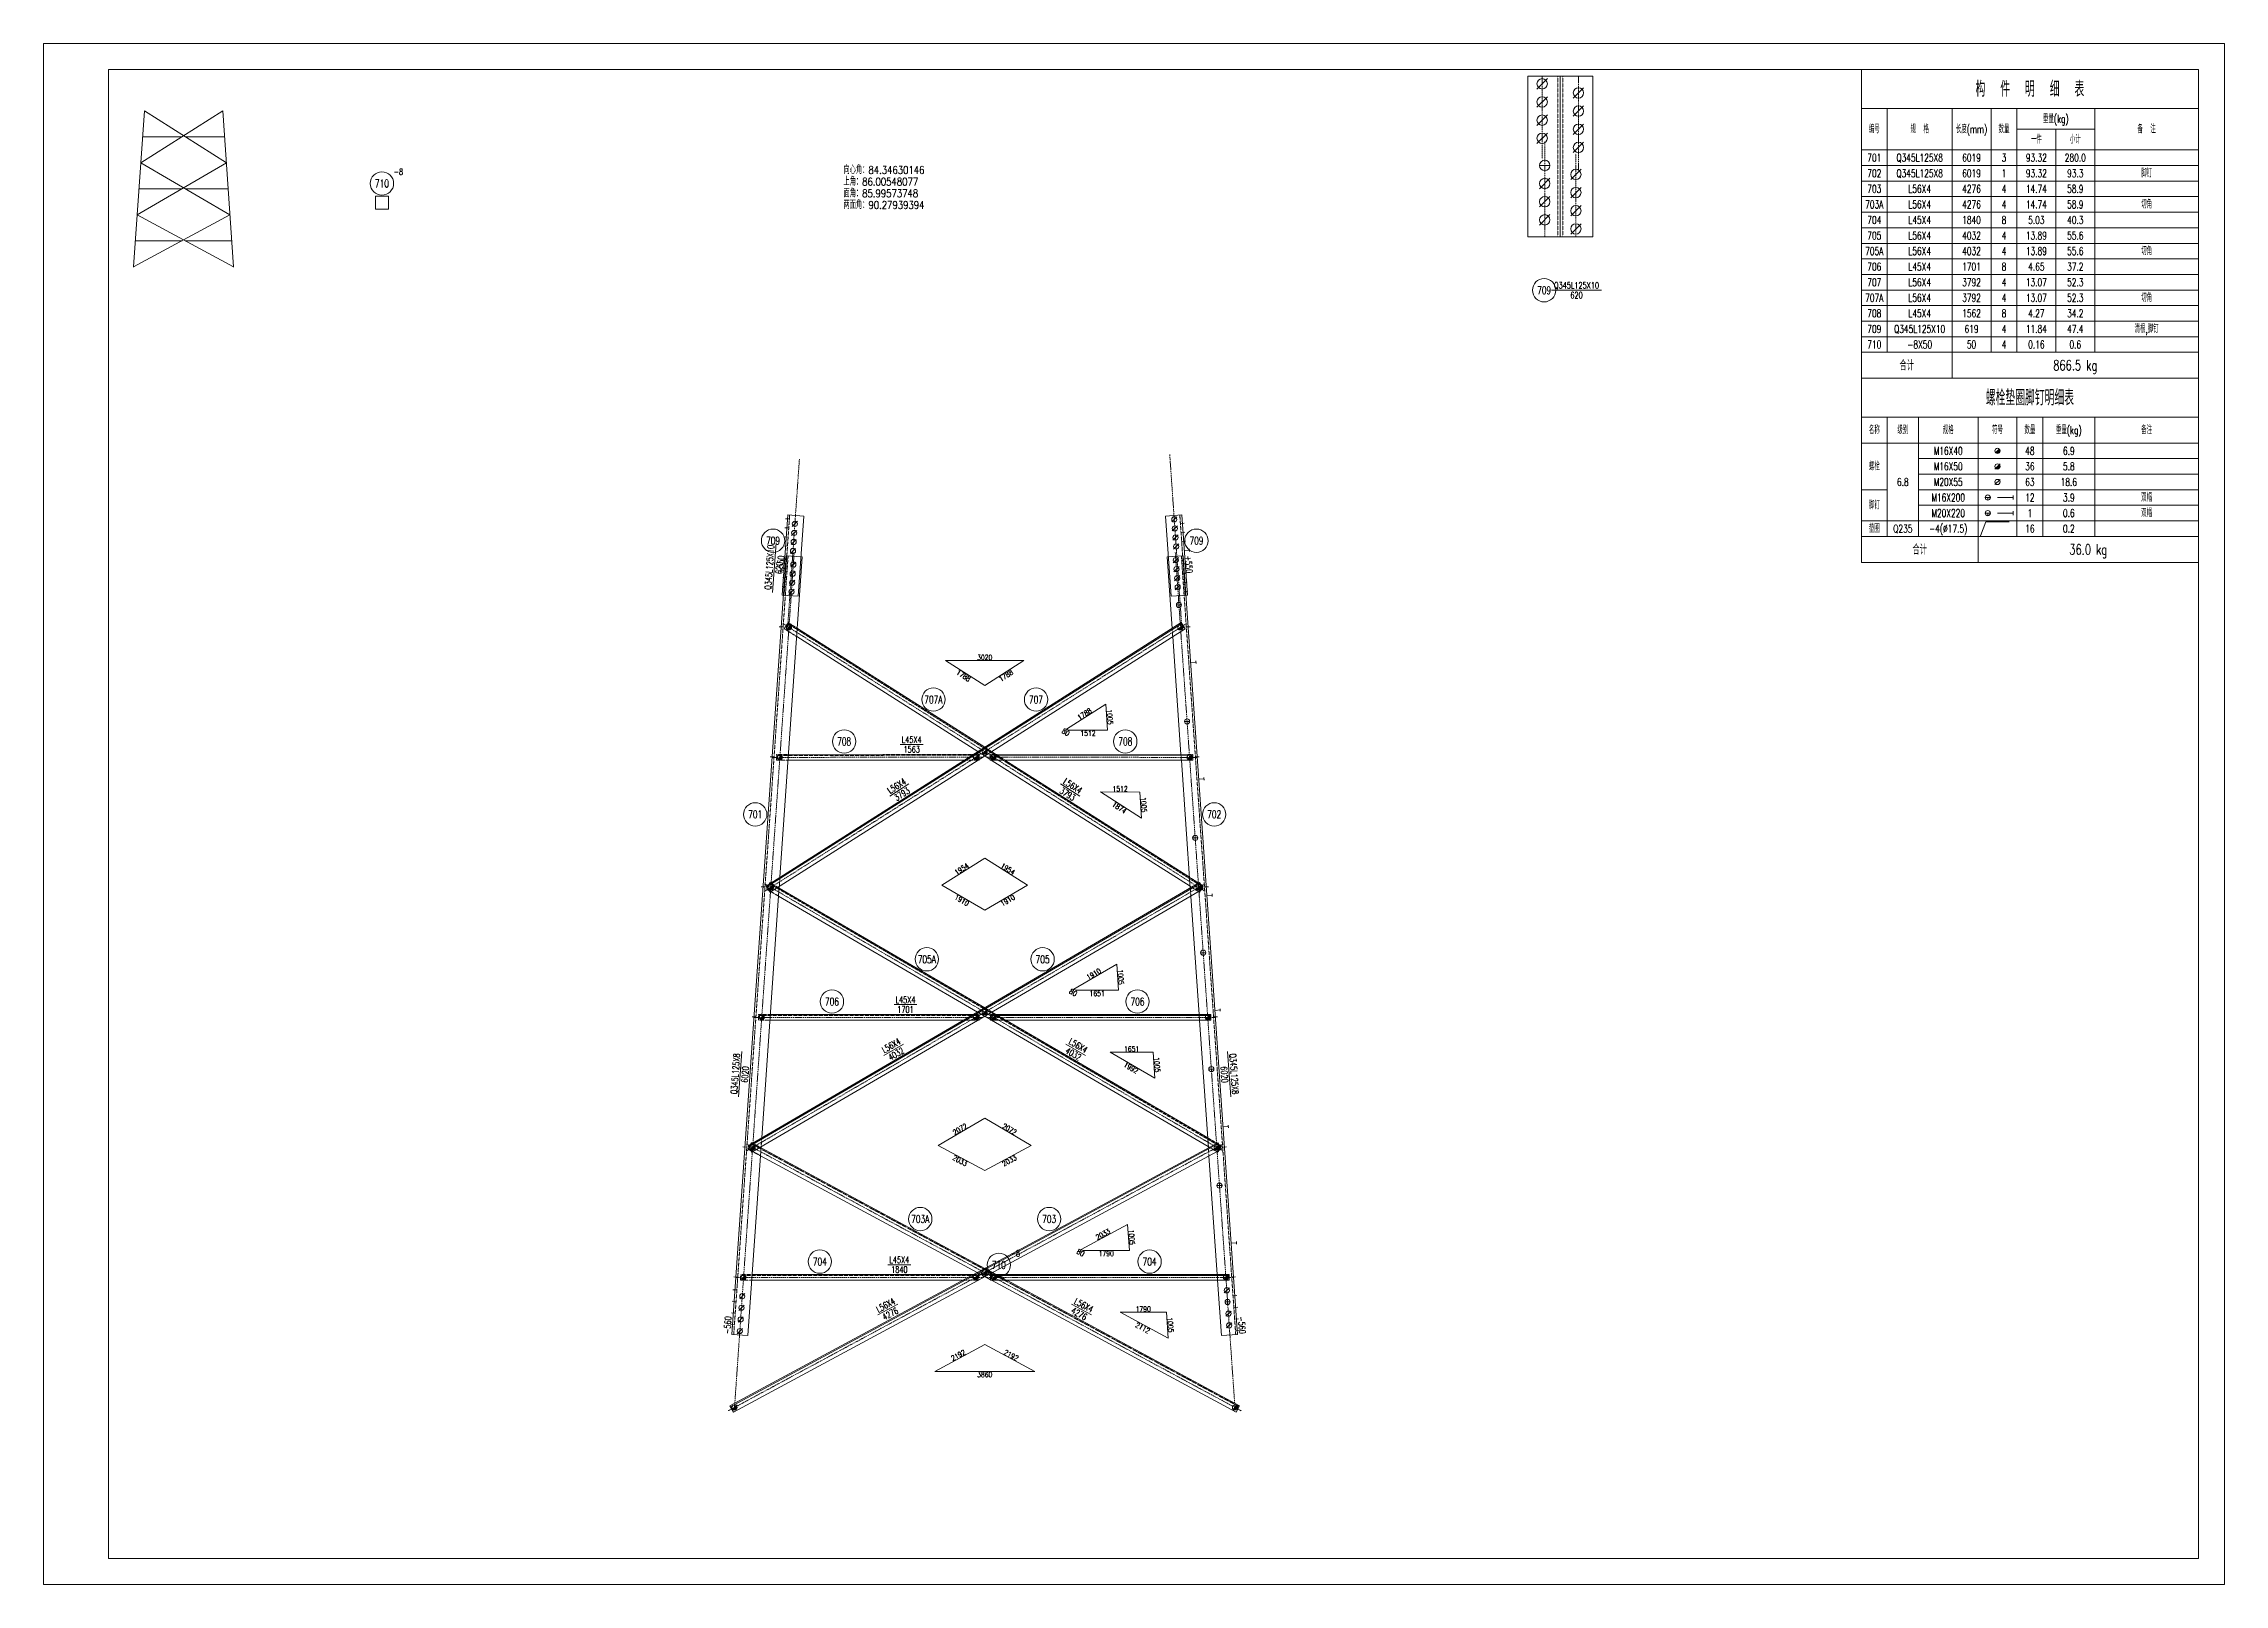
# Model space of a CAD drawing. Extents: x -62666 to 126696, y -48828 to 60042.
# Drawn here: x -62666 to -45846, y -36398 to -24518 of the extents above; entities that cross this region are included whole.
import ezdxf
from ezdxf.enums import TextEntityAlignment as Align

# ---------------------------------------------------------------- set-up
doc = ezdxf.new("R2010")
doc.units = 0
doc.header["$MEASUREMENT"] = 0
doc.linetypes.add('Dash', pattern=[2.75, 2, -0.75])
doc.linetypes.add('DashDot', pattern=[15.6, 9, -3, 0.6, -3])
doc.layers.get('0').update_dxf_attribs({"linetype": 'CONTINUOUS', "lineweight": 25})
doc.styles.get("Standard").update_dxf_attribs({"font": 'simplex.shx', "width": 0.7, "height": 3, "bigfont": 'gbhzfs.shx'})

msp = doc.modelspace()

# ---------------------------------------------------------------- texts
at = {"color": 3, "linetype": 'Continuous', "lineweight": 13, "width": 0.7}
for s, height, p in [('构  件  明  细  表', 120, (-47346.47025, -24868.15675)), ('重量(kg)', 60, (-47146.47025, -25098.15675)), ('编号', 60, (-48546.47025, -25178.15675)), ('规  格', 60, (-48196.47025, -25178.15675)), ('长度(mm)', 60, (-47796.47025, -25178.15675)), ('数量', 60, (-47546.47025, -25178.15675)), ('一件', 60, (-47296.47025, -25258.15675)), ('小计', 60, (-46996.47025, -25258.15675)), ('备  注', 60, (-46446.47025, -25178.15675)), ('701', 60, (-48546.47025, -25398.15675)), ('Q345L125X8', 60, (-48196.47025, -25398.15675)), ('6019', 60, (-47796.47025, -25398.15675)), ('3', 60, (-47546.47025, -25398.15675)), ('93.32', 60, (-47296.47025, -25398.15675)), ('280.0', 60, (-46996.47025, -25398.15675)), ('702', 60, (-48546.47025, -25518.15675)), ('Q345L125X8', 60, (-48196.47025, -25518.15675)), ('6019', 60, (-47796.47025, -25518.15675)), ('1', 60, (-47546.47025, -25518.15675)), ('93.32', 60, (-47296.47025, -25518.15675)), ('93.3', 60, (-46996.47025, -25518.15675)), ('脚钉', 60, (-46446.47025, -25518.15675)), ('703A', 60, (-48546.47025, -25758.15675)), ('703', 60, (-48546.47025, -25638.15675)), ('L56X4', 60, (-48196.47025, -25638.15675)), ('L56X4', 60, (-48196.47025, -25758.15675)), ('4276', 60, (-47796.47025, -25638.15675)), ('4276', 60, (-47796.47025, -25758.15675)), ('4', 60, (-47546.47025, -25638.15675)), ('4', 60, (-47546.47025, -25758.15675)), ('14.74', 60, (-47296.47025, -25638.15675)), ('14.74', 60, (-47296.47025, -25758.15675)), ('58.9', 60, (-46996.47025, -25638.15675)), ('58.9', 60, (-46996.47025, -25758.15675)), ('切角', 60, (-46446.47025, -25758.15675)), ('704', 60, (-48546.47025, -25878.15675)), ('L45X4', 60, (-48196.47025, -25878.15675)), ('1840', 60, (-47796.47025, -25878.15675)), ('8', 60, (-47546.47025, -25878.15675)), ('5.03', 60, (-47296.47025, -25878.15675)), ('40.3', 60, (-46996.47025, -25878.15675)), ('705', 60, (-48546.47025, -25998.15675)), ('L56X4', 60, (-48196.47025, -25998.15675)), ('4032', 60, (-47796.47025, -25998.15675)), ('4', 60, (-47546.47025, -25998.15675)), ('13.89', 60, (-47296.47025, -25998.15675)), ('55.6', 60, (-46996.47025, -25998.15675)), ('705A', 60, (-48546.47025, -26118.15675)), ('706', 60, (-48546.47025, -26238.15675)), ('L56X4', 60, (-48196.47025, -26118.15675)), ('L45X4', 60, (-48196.47025, -26238.15675)), ('4032', 60, (-47796.47025, -26118.15675)), ('1701', 60, (-47796.47025, -26238.15675)), ('4', 60, (-47546.47025, -26118.15675)), ('8', 60, (-47546.47025, -26238.15675)), ('13.89', 60, (-47296.47025, -26118.15675)), ('4.65', 60, (-47296.47025, -26238.15675)), ('55.6', 60, (-46996.47025, -26118.15675)), ('37.2', 60, (-46996.47025, -26238.15675)), ('切角', 60, (-46446.47025, -26118.15675)), ('707', 60, (-48546.47025, -26358.15675)), ('L56X4', 60, (-48196.47025, -26358.15675)), ('3792', 60, (-47796.47025, -26358.15675)), ('4', 60, (-47546.47025, -26358.15675)), ('13.07', 60, (-47296.47025, -26358.15675)), ('52.3', 60, (-46996.47025, -26358.15675)), ('707A', 60, (-48546.47025, -26478.15675)), ('708', 60, (-48546.47025, -26598.15675)), ('L56X4', 60, (-48196.47025, -26478.15675)), ('L45X4', 60, (-48196.47025, -26598.15675)), ('3792', 60, (-47796.47025, -26478.15675)), ('1562', 60, (-47796.47025, -26598.15675)), ('4', 60, (-47546.47025, -26478.15675)), ('8', 60, (-47546.47025, -26598.15675)), ('13.07', 60, (-47296.47025, -26478.15675)), ('4.27', 60, (-47296.47025, -26598.15675)), ('52.3', 60, (-46996.47025, -26478.15675)), ('34.2', 60, (-46996.47025, -26598.15675)), ('切角', 60, (-46446.47025, -26478.15675)), ('709', 60, (-48546.47025, -26718.15675)), ('Q345L125X10', 60, (-48196.47025, -26718.15675)), ('619', 60, (-47796.47025, -26718.15675)), ('4', 60, (-47546.47025, -26718.15675)), ('11.84', 60, (-47296.47025, -26718.15675)), ('47.4', 60, (-46996.47025, -26718.15675)), ('清根,脚钉', 60, (-46446.47025, -26718.15675)), ('710', 60, (-48546.47025, -26838.15675)), ('-8X50', 60, (-48196.47025, -26838.15675)), ('50', 60, (-47796.47025, -26838.15675)), ('4', 60, (-47546.47025, -26838.15675)), ('0.16', 60, (-47296.47025, -26838.15675)), ('0.6', 60, (-46996.47025, -26838.15675)), ('合计', 80, (-48296.47025, -26998.15675)), ('866.5 kg', 80, (-46996.47025, -26998.15675)), ('螺栓垫圈脚钉明细表', 120, (-47346.47025, -27248.15675)), ('名称', 60, (-48546.47025, -27498.15675)), ('级别', 60, (-48326.47025, -27498.15675)), ('规格', 60, (-47976.47025, -27498.15675)), ('符号', 60, (-47596.47025, -27498.15675)), ('数量', 60, (-47346.47025, -27498.15675)), ('重量(kg)', 60, (-47046.47025, -27498.15675)), ('备注', 60, (-46446.47025, -27498.15675)), ('螺栓', 60, (-48546.47025, -27778.15675)), ('M16X40', 60, (-47976.47025, -27658.15675)), ('M16X50', 60, (-47976.47025, -27778.15675)), ('48', 60, (-47346.47025, -27658.15675)), ('36', 60, (-47346.47025, -27778.15675)), ('5.8', 60, (-47046.47025, -27778.15675)), ('6.9', 60, (-47046.47025, -27658.15675)), ('6.8', 60, (-48326.47025, -27898.15675)), ('M20X55', 60, (-47976.47025, -27898.15675)), ('63', 60, (-47346.47025, -27898.15675)), ('18.6', 60, (-47046.47025, -27898.15675)), ('脚钉', 60, (-48546.47025, -28078.15675)), ('M16X200', 60, (-47976.47025, -28018.15675)), ('12', 60, (-47346.47025, -28018.15675)), ('3.9', 60, (-47046.47025, -28018.15675)), ('双帽', 60, (-46446.47025, -28018.15675)), ('垫圈', 60, (-48546.47025, -28258.15675)), ('Q235', 60, (-48326.47025, -28258.15675)), ('-4(%%c17.5)', 60, (-47976.47025, -28258.15675)), ('M20X220', 60, (-47976.47025, -28138.15675)), ('16', 60, (-47346.47025, -28258.15675)), ('1', 60, (-47346.47025, -28138.15675)), ('0.6', 60, (-47046.47025, -28138.15675)), ('0.2', 60, (-47046.47025, -28258.15675)), ('双帽', 60, (-46446.47025, -28138.15675)), ('合计', 80, (-48196.47025, -28418.15675)), ('36.0 kg', 80, (-46896.47025, -28418.15675))]:
    msp.add_text(s, height=height, dxfattribs=at).set_placement(p, align=Align.MIDDLE_CENTER)
at = {"color": 7, "linetype": 'Continuous', "lineweight": 13, "width": 0.7}
for s, height, p in [('710', 60, (-60057.05118, -25596.39234)), ('709', 60, (-51093.34839, -26419.62793)), ('Q345L125X10', 50, (-50843.34839, -26382.12793)), ('620', 50, (-50843.34839, -26457.12793)), ('709', 60, (-57040.44343, -28351.13597)), ('709', 60, (-53775.05481, -28351.13597)), ('707A', 60, (-55803.40663, -29575.77153)), ('707', 60, (-55012.0916, -29575.77153)), ('708', 60, (-56492.06051, -29899.11241)), ('708', 60, (-54323.45889, -29899.11239)), ('701', 60, (-57177.80137, -30461.00394)), ('702', 60, (-53637.69687, -30461.00394)), ('705A', 60, (-55854.3261, -31578.44678)), ('705', 60, (-54961.17214, -31578.44678)), ('706', 60, (-56585.8297, -31904.34718)), ('706', 60, (-54229.68792, -31904.34718)), ('703A', 60, (-55904.82635, -33581.51098)), ('703', 60, (-54910.67189, -33581.51098)), ('704', 60, (-56679.54579, -33909.48522)), ('710', 60, (-55298.59311, -33934.85297)), ('704', 60, (-54135.97033, -33909.48522))]:
    msp.add_text(s, height=height, dxfattribs=at).set_placement(p, align=Align.MIDDLE_CENTER)
for p in [(-59967.05118, -25506.39234), (-55208.59311, -33844.85297)]:
    msp.add_text('-8', height=48, dxfattribs=at).set_placement(p, align=Align.MIDDLE_LEFT)
at = {"color": 7, "linetype": 'Continuous', "lineweight": 13, "width": 0.8}
for s, p in [('上角：86.00548077', (-56497.00473, -25630.20813)), ('向心角：84.34630146', (-56497.00473, -25540.20813)), ('面角：85.99573748', (-56497.00473, -25720.20813)), ('两面角：90.27939394', (-56497.00473, -25810.20813))]:
    msp.add_text(s, height=60, dxfattribs=at).set_placement(p, align=Align.BOTTOM_LEFT)
at = {"color": 7, "linetype": 'Continuous', "lineweight": 13, "width": 0.7}
for s, rotation, p in [('Q345L125X10', 86.005480773, (-57068.29104, -28556.12795)), ('620', 86.005480773, (-56993.47323, -28561.35253)), ('+550', 86.005480773, (-56981.55611, -28533.54905)), ('+550', 273.994519227, (-53833.94213, -28533.54905)), ('L45X4', 0.058903855, (-55971.2567, -29885.07698)), ('1563', 0.058903855, (-55971.17975, -29960.07695)), ('L56X4', 32.393784597, (-56086.71894, -30241.59932)), ('3793', 32.393784597, (-56046.5388, -30304.92827)), ('3793', 327.606215403, (-54768.95944, -30304.92827)), ('L56X4', 327.606215403, (-54728.7793, -30241.59932)), ('L45X4', 0.017879448, (-56018.87137, -31890.67026)), ('1701', 0.017879448, (-56018.84809, -31965.67025)), ('L56X4', 30.234610933, (-56129.02671, -32243.47362)), ('4032', 30.234610933, (-56091.26106, -32308.27143)), ('4032', 329.765389067, (-54724.23717, -32308.27143)), ('L56X4', 329.765389067, (-54686.47153, -32243.47362)), ('Q345L125X8', 86.005480773, (-57331.03951, -32461.63251)), ('6020', 86.005480773, (-57256.22171, -32466.85709)), ('6020', 273.994519227, (-53559.27653, -32466.85709)), ('Q345L125X8', 273.994519227, (-53484.45872, -32461.63251)), ('L45X4', 359.992724122, (-56066.3495, -33896.06308)), ('1840', 359.992724122, (-56066.35913, -33971.06308)), ('L56X4', 28.322591769, (-56171.74094, -34245.8324)), ('4276', 28.322591769, (-56136.15829, -34311.85417)), ('4276', 331.677408231, (-54679.33995, -34311.85417)), ('L56X4', 331.677408231, (-54643.75729, -34245.8324)), ('-560', 86.005480773, (-57391.11638, -34398.59613)), ('-560', 273.994519227, (-53424.38186, -34398.59613))]:
    msp.add_text(s, height=50, rotation=rotation, dxfattribs=at).set_placement(p, align=Align.MIDDLE_CENTER)
at = {"color": 7, "linetype": 'Continuous', "lineweight": 20, "width": 0.7}
for s, p in [('3020', (-55407.74912, -29250.65052)), ('3860', (-55407.74912, -34780.47772))]:
    msp.add_text(s, height=40, dxfattribs=at).set_placement(p, align=Align.MIDDLE_CENTER)
for s, rotation, p in [('1788', 327.606215403, (-55571.60488, -29390.71913)), ('1788', 32.393784597, (-55243.89336, -29390.71913)), ('1788', 32.393784597, (-54638.1057, -29686.98758)), ('1005', 273.994519227, (-54443.30809, -29710.02234)), ('80', 327.606215403, (-54782.34873, -29827.60733)), ('1512', 359.941096145, (-54611.51748, -29835.78342)), ('1512', 359.941096145, (-54363.63298, -30264.37118)), ('1874', 327.606215403, (-54369.51514, -30408.88114)), ('1005', 273.994519227, (-54181.47262, -30387.0995)), ('1954', 32.393784597, (-55585.60519, -30882.07539)), ('1954', 327.606215403, (-55229.89304, -30882.07539)), ('1910', 329.765389067, (-55584.83255, -31123.92689)), ('1910', 30.234610933, (-55230.66568, -31123.92689)), ('1910', 30.234610933, (-54567.01813, -31692.70427)), ('1005', 273.994519227, (-54358.99284, -31715.84756)), ('80', 329.765389067, (-54725.1048, -31834.36806)), ('1651', 359.982120552, (-54541.02869, -31841.71262)), ('1651', 359.982120552, (-54274.40702, -32269.64663)), ('1992', 329.765389067, (-54279.49936, -32414.62664)), ('1005', 273.994519227, (-54078.38584, -32392.27099)), ('2072', 30.234610933, (-55598.83287, -32888.19833)), ('2072', 329.765389067, (-55216.66537, -32888.19833)), ('2033', 331.677408231, (-55598.13431, -33130.85711)), ('2033', 28.322591769, (-55217.36393, -33130.85711)), ('2033', 28.322591769, (-54496.05689, -33698.2766)), ('1005', 273.994519227, (-54274.72985, -33721.50446)), ('80', 331.677408231, (-54668.01331, -33840.79797)), ('1790', 0.007275878, (-54470.62492, -33847.44376)), ('1790', 0.007275878, (-54185.2702, -34274.81308)), ('2112', 331.677408231, (-54189.65344, -34420.18476)), ('1005', 273.994519227, (-53975.36872, -34397.3632)), ('2192', 28.322591769, (-55612.13462, -34631.33328)), ('2192', 331.677408231, (-55203.36361, -34631.33328))]:
    msp.add_text(s, height=40, rotation=rotation, dxfattribs=at).set_placement(p, align=Align.MIDDLE_CENTER)

# ---------------------------------------------------------------- blocks, each defined once
blk = doc.blocks.new('M16X40S')
at = {"color": 3, "linetype": 'Continuous', "lineweight": 13}
blk.add_line((-0.707, -0.707), (0.707, 0.707), dxfattribs=at)
blk.add_circle((0, 0), 1, dxfattribs=at)
for radius in [0.9, 0.8, 0.7, 0.6, 0.5, 0.4, 0.3, 0.2, 0.1]:
    blk.add_arc((0, 0), radius, 225, 45, dxfattribs=at)
blk = doc.blocks.new('M16X50S')
at = {"color": 3, "linetype": 'Continuous', "lineweight": 13}
blk.add_line((-1, -1), (1, 1), dxfattribs=at)
blk.add_circle((0, 0), 1, dxfattribs=at)
for radius in [0.9, 0.8, 0.7, 0.6, 0.5, 0.4, 0.3, 0.2, 0.1]:
    blk.add_arc((0, 0), radius, 225, 45, dxfattribs=at)
blk = doc.blocks.new('M20X55S')
at = {"color": 3, "linetype": 'Continuous', "lineweight": 13}
blk.add_line((-1, -1), (1, 1), dxfattribs=at)
blk.add_circle((0, 0), 1, dxfattribs=at)
blk = doc.blocks.new('StepBoltML')
at = {"color": 3, "linetype": 'Continuous', "lineweight": 13}
for p, q in [((-4.75, 0), (-2.75, 0)), ((-3.75, 0), (-3.75, -1)), ((0, 0), (6, 0)), ((6, -0.75), (6, 0.75))]:
    blk.add_line(p, q, dxfattribs=at)
blk.add_circle((-3.75, 0), 1, dxfattribs=at)
blk = doc.blocks.new('WasherML')
at = {"color": 3, "linetype": 'Continuous', "lineweight": 13}
for p, q in [((-6.5, -2.7), (-4.5, 2.7)), ((-4.5, 2.7), (4.5, 2.7))]:
    blk.add_line(p, q, dxfattribs=at)
blk = doc.blocks.new('StepBolt')
at = {"color": 3, "linetype": 'Continuous', "lineweight": 13}
for p, q in [((-1, 0), (1, 0)), ((0, 0), (0, -1))]:
    blk.add_line(p, q, dxfattribs=at)
blk.add_circle((0, 0), 1, dxfattribs=at)

# ---------------------------------------------------------------- linework, layer by layer
at = {"color": 7, "linetype": 'Continuous', "lineweight": 18}
for p, q in [((-62666.47025, -24518.15675), (-45846.47025, -24518.15675)), ((-62666.47025, -36398.15675), (-62666.47025, -24518.15675)), ((-45846.47025, -36398.15675), (-45846.47025, -24518.15675)), ((-62166.47025, -24718.15675), (-46046.47025, -24718.15675)), ((-62166.47025, -36198.15675), (-62166.47025, -24718.15675)), ((-46046.47025, -36198.15675), (-46046.47025, -24718.15675)), ((-62166.47025, -36198.15675), (-46046.47025, -36198.15675)), ((-62666.47025, -36398.15675), (-45846.47025, -36398.15675))]:
    msp.add_line(p, q, dxfattribs=at)
at = {"color": 2, "linetype": 'DashDot', "lineweight": 0}
for p, q in [((-51108.34839, -24768.15675), (-51108.21867, -25408.15675)), ((-50828.34839, -24768.15675), (-50828.47811, -25501.49009)), ((-51088.34839, -26006.76014), (-51088.21867, -25273.42681)), ((-50848.34839, -26006.76014), (-50848.47811, -25366.76014)), ((-56837.19525, -27722.33301), (-56927.75462, -29019.17494)), ((-53980.74112, -27687.41804), (-53887.74362, -29019.17494)), ((-56877.32686, -28440.58393), (-57337.73969, -35033.85764)), ((-53938.17138, -28440.58393), (-53477.75855, -35033.85764)), ((-53851.32674, -28989.70951), (-57104.17464, -31053.53461)), ((-56964.1715, -28989.70951), (-53711.3236, -31053.53461)), ((-57042.75297, -30021.67863), (-55420.30003, -30020.01064)), ((-53772.76643, -30021.6786), (-55395.21936, -30020.01061)), ((-53710.24644, -30996.37437), (-57245.25494, -33056.65821)), ((-57105.2518, -30996.37437), (-53570.24329, -33056.65821)), ((-57182.75436, -32026.53346), (-55421.86678, -32025.98397)), ((-53632.76326, -32026.53345), (-55393.65084, -32025.98396)), ((-53569.34572, -33002.86946), (-57386.15566, -35059.95158)), ((-57246.15252, -33002.86946), (-53429.34258, -35059.95158)), ((-57322.756, -34031.40354), (-55423.17235, -34031.64476)), ((-53492.76012, -34031.40354), (-55392.34377, -34031.64476))]:
    msp.add_line(p, q, dxfattribs=at)
at = {"color": 1, "linetype": 'Dash', "lineweight": 0}
for p, q in [((-50988.34839, -26006.76014), (-50988.34839, -24768.15675)), ((-50948.34839, -26006.76014), (-50948.34839, -24768.15675)), ((-56912.33997, -28153.14491), (-56955.48117, -28770.94215)), ((-53903.15827, -28153.14491), (-53860.01707, -28770.94215)), ((-56924.30737, -28467.3763), (-57343.62019, -34472.08329)), ((-53891.19087, -28467.3763), (-53471.87805, -34472.08329)), ((-56953.8405, -29029.42437), (-56923.83933, -28982.13876)), ((-56857.55371, -29090.51518), (-56953.8405, -29029.42437)), ((-56928.12521, -28988.89384), (-53725.94047, -31020.57484)), ((-56923.83933, -28982.13876), (-56853.119, -29027.00848)), ((-53957.94452, -29090.51518), (-53962.37924, -29027.00848)), ((-57012.77658, -29998.6478), (-56920.96265, -29998.5534)), ((-57012.73041, -30043.64777), (-57012.77658, -29998.6478)), ((-57012.76837, -30006.64779), (-55450.31541, -30005.04149)), ((-56924.10526, -30043.55666), (-57012.73041, -30043.64777)), ((-55457.68161, -30042.04908), (-55562.38052, -30042.15672)), ((-55491.33971, -29997.08366), (-55450.32362, -29997.04149)), ((-55407.74912, -30010.36855), (-55460.01374, -29977.20836)), ((-55450.32362, -29997.04149), (-55450.28225, -30037.35443)), ((-55407.74912, -29944.04818), (-55355.48449, -29977.20836)), ((-55357.81662, -30042.04908), (-55365.23713, -30037.34101)), ((-55324.15853, -29997.08366), (-55253.11772, -30042.15672)), ((-53891.39298, -30043.55666), (-53894.53559, -29998.5534)), ((-56991.97738, -31015.50932), (-56987.13148, -30946.11439)), ((-53828.36675, -30946.11439), (-53721.65459, -31013.81975)), ((-57093.43185, -31035.67181), (-57065.2335, -30987.28945)), ((-56997.29789, -31091.70088), (-57093.43185, -31035.67181)), ((-57069.26184, -30994.20121), (-53586.09158, -33024.27254)), ((-57065.2335, -30987.28945), (-56992.94868, -31029.41869)), ((-53751.65576, -31061.10537), (-53823.52086, -31015.50932)), ((-53818.20035, -31091.70088), (-53822.54956, -31029.41869)), ((-53721.65459, -31013.81975), (-53751.65576, -31061.10537)), ((-55407.74912, -31953.30927), (-55352.14303, -31985.71777)), ((-57152.7615, -32003.5241), (-57060.96913, -32003.49546)), ((-57152.74753, -32048.5241), (-57152.7615, -32003.5241)), ((-57152.75902, -32011.5241), (-55451.87144, -32010.99333)), ((-57064.11158, -32048.49644), (-57152.74753, -32048.5241)), ((-55458.99844, -32047.99555), (-55570.2702, -32048.03028)), ((-55493.01842, -32003.00617), (-55451.87392, -32002.99333)), ((-55407.74912, -32018.12628), (-55463.35521, -31985.71777)), ((-55451.87392, -32002.99333), (-55451.86124, -32043.83583)), ((-55356.4998, -32047.99555), (-55363.65637, -32043.82454)), ((-55322.47982, -32003.00617), (-55245.22803, -32048.03028)), ((-53751.38666, -32048.49644), (-53754.52911, -32003.49546)), ((-57132.173, -33023.15998), (-57127.45476, -32955.59307)), ((-53688.04348, -32955.59307), (-53582.06324, -33017.36077)), ((-57233.028, -33041.75065), (-57206.45962, -32992.45439)), ((-57137.08217, -33093.46097), (-57233.028, -33041.75065)), ((-57210.2551, -32999.49672), (-53446.26258, -35028.11272)), ((-57206.45962, -32992.45439), (-57132.80099, -33032.15295)), ((-53610.26159, -33065.74314), (-53683.32523, -33023.15998)), ((-53678.41607, -33093.46097), (-53682.69725, -33032.15295)), ((-53582.06324, -33017.36077), (-53610.26159, -33065.74314)), ((-55441.61726, -33983.53657), (-55397.60274, -33959.81481)), ((-55407.74912, -33961.87526), (-55348.73159, -33993.68295)), ((-55397.60274, -33959.81481), (-55373.88098, -34003.82932)), ((-57292.75883, -34053.40735), (-57292.75305, -34008.40735)), ((-57204.11667, -34053.4186), (-57292.75883, -34053.40735)), ((-57292.75408, -34016.40735), (-55453.17042, -34016.64095)), ((-57292.75305, -34008.40735), (-57200.97432, -34008.419)), ((-55459.97898, -34053.64009), (-55577.98622, -34053.6251)), ((-55494.51071, -34008.6357), (-55453.16939, -34008.64095)), ((-55407.74912, -34025.49064), (-55466.76664, -33993.68295)), ((-55453.16939, -34008.64095), (-55453.1747, -34049.9729)), ((-55417.89549, -34027.55109), (-55441.61726, -33983.53657)), ((-55373.88098, -34003.82932), (-55417.89549, -34027.55109)), ((-55355.51926, -34053.64009), (-55362.34142, -34049.96326)), ((-55320.98753, -34008.6357), (-55237.51202, -34053.6251)), ((-53611.38156, -34053.4186), (-53614.52392, -34008.419))]:
    msp.add_line(p, q, dxfattribs=at)
at = {"color": 7, "linetype": 'Continuous', "lineweight": 0}
for p, q in [((-61889.16931, -25037.42407), (-61973.17119, -26240.36061)), ((-61285.17685, -25037.42407), (-61917.16994, -25438.40292)), ((-61889.16931, -25037.42407), (-61257.17622, -25438.40292)), ((-61285.17685, -25037.42407), (-61201.17496, -26240.36061)), ((-61903.16962, -25237.9135), (-61600.68325, -25237.60252)), ((-61271.17653, -25237.9135), (-61573.6629, -25237.60252)), ((-61257.17622, -25438.40292), (-61945.17056, -25839.38177)), ((-61917.16994, -25438.40292), (-61229.17559, -25839.38177)), ((-61931.17025, -25638.89234), (-61600.99661, -25638.78931)), ((-61243.17591, -25638.89234), (-61573.34955, -25638.78931)), ((-61229.17559, -25839.38177), (-61973.17119, -26240.36061)), ((-61945.17056, -25839.38177), (-61201.17496, -26240.36061)), ((-61959.17088, -26039.87119), (-61601.25772, -26039.91664)), ((-61215.17528, -26039.87119), (-61573.08843, -26039.91664)), ((-53887.37302, -28988.89384), (-57089.55776, -31020.57484)), ((-53802.75102, -30006.64777), (-55365.20399, -30005.04146)), ((-53746.2364, -30994.20121), (-57229.40666, -33024.27254)), ((-53662.7586, -32011.52409), (-55363.64618, -32010.99332)), ((-53605.24314, -32999.49672), (-57369.23566, -35028.11272)), ((-53522.76204, -34016.40735), (-55362.3457, -34016.64095))]:
    msp.add_line(p, q, dxfattribs=at)
at = {"color": 7, "linetype": 'Continuous', "lineweight": 13}
for p, q in [((-51035.84839, -26419.62793), (-50650.84839, -26419.62793)), ((-57017.47238, -28366.70788), (-57044.29189, -28750.77261)), ((-56058.71818, -29922.66692), (-55883.71827, -29922.48701)), ((-55992.74509, -30226.38697), (-56140.51265, -30320.14063)), ((-54822.75314, -30226.38697), (-54674.98559, -30320.14063)), ((-56106.35972, -31928.19756), (-55931.35973, -31928.14295)), ((-57281.43993, -32289.66992), (-57305.8213, -32638.81968)), ((-56034.54644, -32231.8126), (-56185.74133, -32319.93244)), ((-54780.95179, -32231.8126), (-54629.75691, -32319.93244)), ((-53534.05831, -32289.66992), (-53509.67694, -32638.81968)), ((-56153.85432, -33933.55197), (-55978.85432, -33933.5742)), ((-56076.92421, -34237.33019), (-56230.97502, -34320.35638)), ((-54738.57403, -34237.33019), (-54584.52321, -34320.35638))]:
    msp.add_line(p, q, dxfattribs=at)
at = {"color": 1, "linetype": 'Continuous', "lineweight": 0}
for p, q in [((-55105.75289, -29274.65052), (-55709.74535, -29274.65052)), ((-55709.74535, -29274.65052), (-55407.74912, -29466.25721)), ((-55407.74912, -29466.25721), (-55105.75289, -29274.65052)), ((-54474.24994, -29611.4495), (-54776.24617, -29803.05618)), ((-54460.24963, -29811.93892), (-54474.24994, -29611.4495)), ((-54776.24617, -29803.05618), (-54762.73599, -29811.62795)), ((-54762.73599, -29811.62795), (-54460.24963, -29811.93892)), ((-54212.41447, -30288.52666), (-54514.90084, -30288.21568)), ((-54514.90084, -30288.21568), (-54198.41416, -30489.01608)), ((-54198.41416, -30489.01608), (-54212.41447, -30288.52666)), ((-55407.74912, -30797.65457), (-55737.74598, -31007.02673)), ((-55077.75226, -31007.02673), (-55407.74912, -30797.65457)), ((-55737.74598, -31007.02673), (-55407.74912, -31199.35645)), ((-55407.74912, -31199.35645), (-55077.75226, -31007.02673)), ((-54389.9347, -31617.27471), (-54719.93156, -31809.60443)), ((-54375.93438, -31817.76413), (-54389.9347, -31617.27471)), ((-54719.93156, -31809.60443), (-54706.10802, -31817.6611)), ((-54706.10802, -31817.6611), (-54375.93438, -31817.76413)), ((-54109.32769, -32293.69815), (-54439.50133, -32293.59511)), ((-54439.50133, -32293.59511), (-54095.32738, -32494.18757)), ((-54095.32738, -32494.18757), (-54109.32769, -32293.69815)), ((-55407.74912, -32804.60906), (-55765.7466, -33013.25819)), ((-55049.75163, -33013.25819), (-55407.74912, -32804.60906)), ((-55765.7466, -33013.25819), (-55407.74912, -33206.2021)), ((-55407.74912, -33206.2021), (-55049.75163, -33013.25819)), ((-54305.6717, -33622.93161), (-54663.66919, -33815.87552)), ((-54291.67139, -33823.42104), (-54305.6717, -33622.93161)), ((-54663.66919, -33815.87552), (-54649.58454, -33823.46649)), ((-54649.58454, -33823.46649), (-54291.67139, -33823.42104)), ((-54006.31057, -34298.79036), (-54364.22373, -34298.83581)), ((-54364.22373, -34298.83581), (-53992.31026, -34499.27978)), ((-53992.31026, -34499.27978), (-54006.31057, -34298.79036)), ((-55407.74912, -34548.44278), (-55793.74723, -34756.47772)), ((-55021.751, -34756.47772), (-55407.74912, -34548.44278)), ((-55793.74723, -34756.47772), (-55021.751, -34756.47772))]:
    msp.add_line(p, q, dxfattribs=at)
at = {"color": 3, "linetype": 'Continuous', "lineweight": 13}
for points in [[(-48646.47025, -24718.15675), (-48646.47025, -25018.15675), (-46046.47025, -25018.15675), (-46046.47025, -24718.15675)], [(-48646.47025, -25018.15675), (-48646.47025, -25338.15675), (-48446.47025, -25338.15675), (-48446.47025, -25018.15675)], [(-48446.47025, -25018.15675), (-48446.47025, -25338.15675), (-47946.47025, -25338.15675), (-47946.47025, -25018.15675)], [(-47946.47025, -25018.15675), (-47946.47025, -25338.15675), (-47646.47025, -25338.15675), (-47646.47025, -25018.15675)], [(-47646.47025, -25018.15675), (-47646.47025, -25338.15675), (-47446.47025, -25338.15675), (-47446.47025, -25018.15675)], [(-47446.47025, -25018.15675), (-47446.47025, -25178.15675), (-46846.47025, -25178.15675), (-46846.47025, -25018.15675)], [(-46846.47025, -25018.15675), (-46846.47025, -25338.15675), (-46046.47025, -25338.15675), (-46046.47025, -25018.15675)], [(-47446.47025, -25178.15675), (-47446.47025, -25338.15675), (-47146.47025, -25338.15675), (-47146.47025, -25178.15675)], [(-47146.47025, -25178.15675), (-47146.47025, -25338.15675), (-46846.47025, -25338.15675), (-46846.47025, -25178.15675)], [(-48646.47025, -25338.15675), (-48646.47025, -25458.15675), (-48446.47025, -25458.15675), (-48446.47025, -25338.15675)], [(-48446.47025, -25338.15675), (-48446.47025, -25458.15675), (-47946.47025, -25458.15675), (-47946.47025, -25338.15675)], [(-47946.47025, -25338.15675), (-47946.47025, -25458.15675), (-47646.47025, -25458.15675), (-47646.47025, -25338.15675)], [(-47646.47025, -25338.15675), (-47646.47025, -25458.15675), (-47446.47025, -25458.15675), (-47446.47025, -25338.15675)], [(-47446.47025, -25338.15675), (-47446.47025, -25458.15675), (-47146.47025, -25458.15675), (-47146.47025, -25338.15675)], [(-47146.47025, -25338.15675), (-47146.47025, -25458.15675), (-46846.47025, -25458.15675), (-46846.47025, -25338.15675)], [(-46846.47025, -25338.15675), (-46846.47025, -25458.15675), (-46046.47025, -25458.15675), (-46046.47025, -25338.15675)], [(-48646.47025, -25458.15675), (-48646.47025, -25578.15675), (-48446.47025, -25578.15675), (-48446.47025, -25458.15675)], [(-48446.47025, -25458.15675), (-48446.47025, -25578.15675), (-47946.47025, -25578.15675), (-47946.47025, -25458.15675)], [(-47946.47025, -25458.15675), (-47946.47025, -25578.15675), (-47646.47025, -25578.15675), (-47646.47025, -25458.15675)], [(-47646.47025, -25458.15675), (-47646.47025, -25578.15675), (-47446.47025, -25578.15675), (-47446.47025, -25458.15675)], [(-47446.47025, -25458.15675), (-47446.47025, -25578.15675), (-47146.47025, -25578.15675), (-47146.47025, -25458.15675)], [(-47146.47025, -25458.15675), (-47146.47025, -25578.15675), (-46846.47025, -25578.15675), (-46846.47025, -25458.15675)], [(-46846.47025, -25458.15675), (-46846.47025, -25578.15675), (-46046.47025, -25578.15675), (-46046.47025, -25458.15675)], [(-48646.47025, -25578.15675), (-48646.47025, -25698.15675), (-48446.47025, -25698.15675), (-48446.47025, -25578.15675)], [(-48646.47025, -25698.15675), (-48646.47025, -25818.15675), (-48446.47025, -25818.15675), (-48446.47025, -25698.15675)], [(-48446.47025, -25578.15675), (-48446.47025, -25698.15675), (-47946.47025, -25698.15675), (-47946.47025, -25578.15675)], [(-48446.47025, -25698.15675), (-48446.47025, -25818.15675), (-47946.47025, -25818.15675), (-47946.47025, -25698.15675)], [(-47946.47025, -25578.15675), (-47946.47025, -25698.15675), (-47646.47025, -25698.15675), (-47646.47025, -25578.15675)], [(-47946.47025, -25698.15675), (-47946.47025, -25818.15675), (-47646.47025, -25818.15675), (-47646.47025, -25698.15675)], [(-47646.47025, -25578.15675), (-47646.47025, -25698.15675), (-47446.47025, -25698.15675), (-47446.47025, -25578.15675)], [(-47646.47025, -25698.15675), (-47646.47025, -25818.15675), (-47446.47025, -25818.15675), (-47446.47025, -25698.15675)], [(-47446.47025, -25578.15675), (-47446.47025, -25698.15675), (-47146.47025, -25698.15675), (-47146.47025, -25578.15675)], [(-47446.47025, -25698.15675), (-47446.47025, -25818.15675), (-47146.47025, -25818.15675), (-47146.47025, -25698.15675)], [(-47146.47025, -25578.15675), (-47146.47025, -25698.15675), (-46846.47025, -25698.15675), (-46846.47025, -25578.15675)], [(-47146.47025, -25698.15675), (-47146.47025, -25818.15675), (-46846.47025, -25818.15675), (-46846.47025, -25698.15675)], [(-46846.47025, -25578.15675), (-46846.47025, -25698.15675), (-46046.47025, -25698.15675), (-46046.47025, -25578.15675)], [(-46846.47025, -25698.15675), (-46846.47025, -25818.15675), (-46046.47025, -25818.15675), (-46046.47025, -25698.15675)], [(-48646.47025, -25818.15675), (-48646.47025, -25938.15675), (-48446.47025, -25938.15675), (-48446.47025, -25818.15675)], [(-48446.47025, -25818.15675), (-48446.47025, -25938.15675), (-47946.47025, -25938.15675), (-47946.47025, -25818.15675)], [(-47946.47025, -25818.15675), (-47946.47025, -25938.15675), (-47646.47025, -25938.15675), (-47646.47025, -25818.15675)], [(-47646.47025, -25818.15675), (-47646.47025, -25938.15675), (-47446.47025, -25938.15675), (-47446.47025, -25818.15675)], [(-47446.47025, -25818.15675), (-47446.47025, -25938.15675), (-47146.47025, -25938.15675), (-47146.47025, -25818.15675)], [(-47146.47025, -25818.15675), (-47146.47025, -25938.15675), (-46846.47025, -25938.15675), (-46846.47025, -25818.15675)], [(-46846.47025, -25818.15675), (-46846.47025, -25938.15675), (-46046.47025, -25938.15675), (-46046.47025, -25818.15675)], [(-48646.47025, -25938.15675), (-48646.47025, -26058.15675), (-48446.47025, -26058.15675), (-48446.47025, -25938.15675)], [(-48646.47025, -26058.15675), (-48646.47025, -26178.15675), (-48446.47025, -26178.15675), (-48446.47025, -26058.15675)], [(-48446.47025, -25938.15675), (-48446.47025, -26058.15675), (-47946.47025, -26058.15675), (-47946.47025, -25938.15675)], [(-48446.47025, -26058.15675), (-48446.47025, -26178.15675), (-47946.47025, -26178.15675), (-47946.47025, -26058.15675)], [(-47946.47025, -25938.15675), (-47946.47025, -26058.15675), (-47646.47025, -26058.15675), (-47646.47025, -25938.15675)], [(-47946.47025, -26058.15675), (-47946.47025, -26178.15675), (-47646.47025, -26178.15675), (-47646.47025, -26058.15675)], [(-47646.47025, -25938.15675), (-47646.47025, -26058.15675), (-47446.47025, -26058.15675), (-47446.47025, -25938.15675)], [(-47646.47025, -26058.15675), (-47646.47025, -26178.15675), (-47446.47025, -26178.15675), (-47446.47025, -26058.15675)], [(-47446.47025, -25938.15675), (-47446.47025, -26058.15675), (-47146.47025, -26058.15675), (-47146.47025, -25938.15675)], [(-47446.47025, -26058.15675), (-47446.47025, -26178.15675), (-47146.47025, -26178.15675), (-47146.47025, -26058.15675)], [(-47146.47025, -25938.15675), (-47146.47025, -26058.15675), (-46846.47025, -26058.15675), (-46846.47025, -25938.15675)], [(-47146.47025, -26058.15675), (-47146.47025, -26178.15675), (-46846.47025, -26178.15675), (-46846.47025, -26058.15675)], [(-46846.47025, -25938.15675), (-46846.47025, -26058.15675), (-46046.47025, -26058.15675), (-46046.47025, -25938.15675)], [(-46846.47025, -26058.15675), (-46846.47025, -26178.15675), (-46046.47025, -26178.15675), (-46046.47025, -26058.15675)], [(-48646.47025, -26178.15675), (-48646.47025, -26298.15675), (-48446.47025, -26298.15675), (-48446.47025, -26178.15675)], [(-48446.47025, -26178.15675), (-48446.47025, -26298.15675), (-47946.47025, -26298.15675), (-47946.47025, -26178.15675)], [(-47946.47025, -26178.15675), (-47946.47025, -26298.15675), (-47646.47025, -26298.15675), (-47646.47025, -26178.15675)], [(-47646.47025, -26178.15675), (-47646.47025, -26298.15675), (-47446.47025, -26298.15675), (-47446.47025, -26178.15675)], [(-47446.47025, -26178.15675), (-47446.47025, -26298.15675), (-47146.47025, -26298.15675), (-47146.47025, -26178.15675)], [(-47146.47025, -26178.15675), (-47146.47025, -26298.15675), (-46846.47025, -26298.15675), (-46846.47025, -26178.15675)], [(-46846.47025, -26178.15675), (-46846.47025, -26298.15675), (-46046.47025, -26298.15675), (-46046.47025, -26178.15675)], [(-48646.47025, -26298.15675), (-48646.47025, -26418.15675), (-48446.47025, -26418.15675), (-48446.47025, -26298.15675)], [(-48446.47025, -26298.15675), (-48446.47025, -26418.15675), (-47946.47025, -26418.15675), (-47946.47025, -26298.15675)], [(-47946.47025, -26298.15675), (-47946.47025, -26418.15675), (-47646.47025, -26418.15675), (-47646.47025, -26298.15675)], [(-47646.47025, -26298.15675), (-47646.47025, -26418.15675), (-47446.47025, -26418.15675), (-47446.47025, -26298.15675)], [(-47446.47025, -26298.15675), (-47446.47025, -26418.15675), (-47146.47025, -26418.15675), (-47146.47025, -26298.15675)], [(-47146.47025, -26298.15675), (-47146.47025, -26418.15675), (-46846.47025, -26418.15675), (-46846.47025, -26298.15675)], [(-46846.47025, -26298.15675), (-46846.47025, -26418.15675), (-46046.47025, -26418.15675), (-46046.47025, -26298.15675)], [(-48646.47025, -26418.15675), (-48646.47025, -26538.15675), (-48446.47025, -26538.15675), (-48446.47025, -26418.15675)], [(-48646.47025, -26538.15675), (-48646.47025, -26658.15675), (-48446.47025, -26658.15675), (-48446.47025, -26538.15675)], [(-48446.47025, -26418.15675), (-48446.47025, -26538.15675), (-47946.47025, -26538.15675), (-47946.47025, -26418.15675)], [(-48446.47025, -26538.15675), (-48446.47025, -26658.15675), (-47946.47025, -26658.15675), (-47946.47025, -26538.15675)], [(-47946.47025, -26418.15675), (-47946.47025, -26538.15675), (-47646.47025, -26538.15675), (-47646.47025, -26418.15675)], [(-47946.47025, -26538.15675), (-47946.47025, -26658.15675), (-47646.47025, -26658.15675), (-47646.47025, -26538.15675)], [(-47646.47025, -26418.15675), (-47646.47025, -26538.15675), (-47446.47025, -26538.15675), (-47446.47025, -26418.15675)], [(-47646.47025, -26538.15675), (-47646.47025, -26658.15675), (-47446.47025, -26658.15675), (-47446.47025, -26538.15675)], [(-47446.47025, -26418.15675), (-47446.47025, -26538.15675), (-47146.47025, -26538.15675), (-47146.47025, -26418.15675)], [(-47446.47025, -26538.15675), (-47446.47025, -26658.15675), (-47146.47025, -26658.15675), (-47146.47025, -26538.15675)], [(-47146.47025, -26418.15675), (-47146.47025, -26538.15675), (-46846.47025, -26538.15675), (-46846.47025, -26418.15675)], [(-47146.47025, -26538.15675), (-47146.47025, -26658.15675), (-46846.47025, -26658.15675), (-46846.47025, -26538.15675)], [(-46846.47025, -26418.15675), (-46846.47025, -26538.15675), (-46046.47025, -26538.15675), (-46046.47025, -26418.15675)], [(-46846.47025, -26538.15675), (-46846.47025, -26658.15675), (-46046.47025, -26658.15675), (-46046.47025, -26538.15675)], [(-48646.47025, -26658.15675), (-48646.47025, -26778.15675), (-48446.47025, -26778.15675), (-48446.47025, -26658.15675)], [(-48446.47025, -26658.15675), (-48446.47025, -26778.15675), (-47946.47025, -26778.15675), (-47946.47025, -26658.15675)], [(-47946.47025, -26658.15675), (-47946.47025, -26778.15675), (-47646.47025, -26778.15675), (-47646.47025, -26658.15675)], [(-47646.47025, -26658.15675), (-47646.47025, -26778.15675), (-47446.47025, -26778.15675), (-47446.47025, -26658.15675)], [(-47446.47025, -26658.15675), (-47446.47025, -26778.15675), (-47146.47025, -26778.15675), (-47146.47025, -26658.15675)], [(-47146.47025, -26658.15675), (-47146.47025, -26778.15675), (-46846.47025, -26778.15675), (-46846.47025, -26658.15675)], [(-46846.47025, -26658.15675), (-46846.47025, -26778.15675), (-46046.47025, -26778.15675), (-46046.47025, -26658.15675)], [(-48646.47025, -26778.15675), (-48646.47025, -26898.15675), (-48446.47025, -26898.15675), (-48446.47025, -26778.15675)], [(-48646.47025, -26898.15675), (-48646.47025, -27098.15675), (-47946.47025, -27098.15675), (-47946.47025, -26898.15675)], [(-48446.47025, -26778.15675), (-48446.47025, -26898.15675), (-47946.47025, -26898.15675), (-47946.47025, -26778.15675)], [(-47946.47025, -26778.15675), (-47946.47025, -26898.15675), (-47646.47025, -26898.15675), (-47646.47025, -26778.15675)], [(-47946.47025, -26898.15675), (-47946.47025, -27098.15675), (-46046.47025, -27098.15675), (-46046.47025, -26898.15675)], [(-47646.47025, -26778.15675), (-47646.47025, -26898.15675), (-47446.47025, -26898.15675), (-47446.47025, -26778.15675)], [(-47446.47025, -26778.15675), (-47446.47025, -26898.15675), (-47146.47025, -26898.15675), (-47146.47025, -26778.15675)], [(-47146.47025, -26778.15675), (-47146.47025, -26898.15675), (-46846.47025, -26898.15675), (-46846.47025, -26778.15675)], [(-46846.47025, -26778.15675), (-46846.47025, -26898.15675), (-46046.47025, -26898.15675), (-46046.47025, -26778.15675)], [(-48646.47025, -27098.15675), (-48646.47025, -27398.15675), (-46046.47025, -27398.15675), (-46046.47025, -27098.15675)], [(-48646.47025, -27398.15675), (-48646.47025, -27598.15675), (-48446.47025, -27598.15675), (-48446.47025, -27398.15675)], [(-48446.47025, -27398.15675), (-48446.47025, -27598.15675), (-48206.47025, -27598.15675), (-48206.47025, -27398.15675)], [(-48206.47025, -27398.15675), (-48206.47025, -27598.15675), (-47746.47025, -27598.15675), (-47746.47025, -27398.15675)], [(-47746.47025, -27398.15675), (-47746.47025, -27598.15675), (-47446.47025, -27598.15675), (-47446.47025, -27398.15675)], [(-47446.47025, -27398.15675), (-47446.47025, -27598.15675), (-47246.47025, -27598.15675), (-47246.47025, -27398.15675)], [(-47246.47025, -27398.15675), (-47246.47025, -27598.15675), (-46846.47025, -27598.15675), (-46846.47025, -27398.15675)], [(-46846.47025, -27398.15675), (-46846.47025, -27598.15675), (-46046.47025, -27598.15675), (-46046.47025, -27398.15675)], [(-48646.47025, -27598.15675), (-48646.47025, -27958.15675), (-48446.47025, -27958.15675), (-48446.47025, -27598.15675)], [(-48446.47025, -27598.15675), (-48446.47025, -28198.15675), (-48206.47025, -28198.15675), (-48206.47025, -27598.15675)], [(-48206.47025, -27598.15675), (-48206.47025, -27718.15675), (-47746.47025, -27718.15675), (-47746.47025, -27598.15675)], [(-48206.47025, -27718.15675), (-48206.47025, -27838.15675), (-47746.47025, -27838.15675), (-47746.47025, -27718.15675)], [(-47746.47025, -27598.15675), (-47746.47025, -27718.15675), (-47446.47025, -27718.15675), (-47446.47025, -27598.15675)], [(-47746.47025, -27718.15675), (-47746.47025, -27838.15675), (-47446.47025, -27838.15675), (-47446.47025, -27718.15675)], [(-47446.47025, -27598.15675), (-47446.47025, -27718.15675), (-47246.47025, -27718.15675), (-47246.47025, -27598.15675)], [(-47446.47025, -27718.15675), (-47446.47025, -27838.15675), (-47246.47025, -27838.15675), (-47246.47025, -27718.15675)], [(-47246.47025, -27598.15675), (-47246.47025, -27718.15675), (-46846.47025, -27718.15675), (-46846.47025, -27598.15675)], [(-47246.47025, -27718.15675), (-47246.47025, -27838.15675), (-46846.47025, -27838.15675), (-46846.47025, -27718.15675)], [(-46846.47025, -27598.15675), (-46846.47025, -27718.15675), (-46046.47025, -27718.15675), (-46046.47025, -27598.15675)], [(-46846.47025, -27718.15675), (-46846.47025, -27838.15675), (-46046.47025, -27838.15675), (-46046.47025, -27718.15675)], [(-48206.47025, -27838.15675), (-48206.47025, -27958.15675), (-47746.47025, -27958.15675), (-47746.47025, -27838.15675)], [(-47746.47025, -27838.15675), (-47746.47025, -27958.15675), (-47446.47025, -27958.15675), (-47446.47025, -27838.15675)], [(-47446.47025, -27838.15675), (-47446.47025, -27958.15675), (-47246.47025, -27958.15675), (-47246.47025, -27838.15675)], [(-47246.47025, -27838.15675), (-47246.47025, -27958.15675), (-46846.47025, -27958.15675), (-46846.47025, -27838.15675)], [(-46846.47025, -27838.15675), (-46846.47025, -27958.15675), (-46046.47025, -27958.15675), (-46046.47025, -27838.15675)], [(-48646.47025, -27958.15675), (-48646.47025, -28198.15675), (-48446.47025, -28198.15675), (-48446.47025, -27958.15675)], [(-48206.47025, -27958.15675), (-48206.47025, -28078.15675), (-47746.47025, -28078.15675), (-47746.47025, -27958.15675)], [(-48206.47025, -28078.15675), (-48206.47025, -28198.15675), (-47746.47025, -28198.15675), (-47746.47025, -28078.15675)], [(-47746.47025, -27958.15675), (-47746.47025, -28078.15675), (-47446.47025, -28078.15675), (-47446.47025, -27958.15675)], [(-47746.47025, -28078.15675), (-47746.47025, -28198.15675), (-47446.47025, -28198.15675), (-47446.47025, -28078.15675)], [(-47446.47025, -27958.15675), (-47446.47025, -28078.15675), (-47246.47025, -28078.15675), (-47246.47025, -27958.15675)], [(-47446.47025, -28078.15675), (-47446.47025, -28198.15675), (-47246.47025, -28198.15675), (-47246.47025, -28078.15675)], [(-47246.47025, -27958.15675), (-47246.47025, -28078.15675), (-46846.47025, -28078.15675), (-46846.47025, -27958.15675)], [(-47246.47025, -28078.15675), (-47246.47025, -28198.15675), (-46846.47025, -28198.15675), (-46846.47025, -28078.15675)], [(-46846.47025, -27958.15675), (-46846.47025, -28078.15675), (-46046.47025, -28078.15675), (-46046.47025, -27958.15675)], [(-46846.47025, -28078.15675), (-46846.47025, -28198.15675), (-46046.47025, -28198.15675), (-46046.47025, -28078.15675)], [(-48646.47025, -28198.15675), (-48646.47025, -28318.15675), (-48446.47025, -28318.15675), (-48446.47025, -28198.15675)], [(-48446.47025, -28198.15675), (-48446.47025, -28318.15675), (-48206.47025, -28318.15675), (-48206.47025, -28198.15675)], [(-48206.47025, -28198.15675), (-48206.47025, -28318.15675), (-47746.47025, -28318.15675), (-47746.47025, -28198.15675)], [(-47746.47025, -28198.15675), (-47746.47025, -28318.15675), (-47446.47025, -28318.15675), (-47446.47025, -28198.15675)], [(-47446.47025, -28198.15675), (-47446.47025, -28318.15675), (-47246.47025, -28318.15675), (-47246.47025, -28198.15675)], [(-47246.47025, -28198.15675), (-47246.47025, -28318.15675), (-46846.47025, -28318.15675), (-46846.47025, -28198.15675)], [(-46846.47025, -28198.15675), (-46846.47025, -28318.15675), (-46046.47025, -28318.15675), (-46046.47025, -28198.15675)], [(-48646.47025, -28318.15675), (-48646.47025, -28518.15675), (-47746.47025, -28518.15675), (-47746.47025, -28318.15675)], [(-47746.47025, -28318.15675), (-47746.47025, -28518.15675), (-46046.47025, -28518.15675), (-46046.47025, -28318.15675)]]:
    msp.add_lwpolyline(points, close=True, dxfattribs=at)
at = {"color": 7, "linetype": 'Continuous', "lineweight": 0}
for points in [[(-50968.34839, -24768.15675), (-51218.34839, -24768.15675)], [(-51218.34839, -24768.15675), (-51218.34839, -26006.76014)], [(-50968.34839, -26006.76014), (-50968.34839, -24768.15675)], [(-50968.34839, -24768.15675), (-50718.34839, -24768.15675)], [(-50968.34839, -26006.76014), (-50968.34839, -24768.15675)], [(-50718.34839, -24768.15675), (-50718.34839, -26006.76014)], [(-60007.05118, -25695.39234), (-60107.05118, -25695.39234)], [(-60107.05118, -25695.39234), (-60107.05118, -25795.39234)], [(-60007.05118, -25795.39234), (-60007.05118, -25695.39234)], [(-60107.05118, -25795.39234), (-60007.05118, -25795.39234)], [(-51218.34839, -26006.76014), (-50968.34839, -26006.76014)], [(-50718.34839, -26006.76014), (-50968.34839, -26006.76014)], [(-56927.30353, -28152.1), (-56970.44473, -28769.89723)], [(-56802.60719, -28160.80763), (-56927.30353, -28152.1)], [(-56845.74839, -28778.60486), (-56802.60719, -28160.80763)], [(-54012.89105, -28160.80763), (-53888.19471, -28152.1)], [(-53969.74984, -28778.60486), (-54012.89105, -28160.80763)], [(-53888.19471, -28152.1), (-53845.05351, -28769.89723)], [(-56939.27093, -28466.33139), (-57358.58375, -34471.03837)], [(-56987.13148, -30946.11439), (-56814.57459, -28475.03902)], [(-56814.57459, -28475.03902), (-56939.27093, -28466.33139)], [(-54000.92365, -28475.03902), (-53876.22731, -28466.33139)], [(-53962.37924, -29027.00848), (-54000.92365, -28475.03902)], [(-53876.22731, -28466.33139), (-53456.91449, -34471.03837)], [(-56970.44473, -28769.89723), (-56845.74839, -28778.60486)], [(-53845.05351, -28769.89723), (-53969.74984, -28778.60486)], [(-53891.65891, -28982.13876), (-57093.84364, -31013.81975)], [(-57063.84247, -31061.10537), (-53861.65773, -29029.42437)], [(-55460.01374, -29977.20836), (-56857.55371, -29090.51518)], [(-56853.119, -29027.00848), (-55407.74912, -29944.04818)], [(-53894.53559, -29998.5534), (-53957.94452, -29090.51518)], [(-53861.65773, -29029.42437), (-53891.65891, -28982.13876)], [(-55562.38052, -30042.15672), (-56924.10526, -30043.55666)], [(-56920.96265, -29998.5534), (-55491.33971, -29997.08366)], [(-55450.27744, -30042.04147), (-55457.68161, -30042.04908)], [(-55450.28225, -30037.35443), (-55450.27744, -30042.04147)], [(-55365.23713, -30037.34101), (-55407.74912, -30010.36855)], [(-55365.19578, -29997.04147), (-55365.24195, -30042.04144)], [(-55365.24195, -30042.04144), (-53802.78899, -30043.64775)], [(-53802.74281, -29998.64777), (-55365.19578, -29997.04147)], [(-53823.52086, -31015.50932), (-55357.81662, -30042.04908)], [(-55355.48449, -29977.20836), (-55324.15853, -29997.08366)], [(-55253.11772, -30042.15672), (-53828.36675, -30946.11439)], [(-53822.54956, -31029.41869), (-53891.39298, -30043.55666)], [(-53802.78899, -30043.64775), (-53802.74281, -29998.64777)], [(-53750.26473, -30987.28945), (-57233.43499, -33017.36077)], [(-57205.23664, -33065.74314), (-53722.06639, -31035.67181)], [(-57127.45476, -32955.59307), (-56991.97738, -31015.50932)], [(-57093.84364, -31013.81975), (-57063.84247, -31061.10537)], [(-55463.35521, -31985.71777), (-56997.29789, -31091.70088)], [(-56992.94868, -31029.41869), (-55407.74912, -31953.30927)], [(-53754.52911, -32003.49546), (-53818.20035, -31091.70088)], [(-53722.06639, -31035.67181), (-53750.26473, -30987.28945)], [(-55570.2702, -32048.03028), (-57064.11158, -32048.49644)], [(-57060.96913, -32003.49546), (-55493.01842, -32003.00617)], [(-55451.85995, -32047.99333), (-55458.99844, -32047.99555)], [(-55451.86124, -32043.83583), (-55451.85995, -32047.99333)], [(-55363.65637, -32043.82454), (-55407.74912, -32018.12628)], [(-55363.6437, -32002.99332), (-55363.65767, -32047.99332)], [(-55363.65767, -32047.99332), (-53662.77009, -32048.52409)], [(-53662.75612, -32003.52409), (-55363.6437, -32002.99332)], [(-53683.32523, -33023.15998), (-55356.4998, -32047.99555)], [(-55352.14303, -31985.71777), (-55322.47982, -32003.00617)], [(-55245.22803, -32048.03028), (-53688.04348, -32955.59307)], [(-53682.69725, -33032.15295), (-53751.38666, -32048.49644)], [(-53662.77009, -32048.52409), (-53662.75612, -32003.52409)], [(-53609.03862, -32992.45439), (-57373.03114, -35021.07039)], [(-57346.46276, -35070.36665), (-53582.47024, -33041.75065)], [(-57233.88741, -34479.74601), (-57132.173, -33023.15998)], [(-57233.43499, -33017.36077), (-57205.23664, -33065.74314)], [(-55466.76664, -33993.68295), (-57137.08217, -33093.46097)], [(-57132.80099, -33032.15295), (-55407.74912, -33961.87526)], [(-53614.52392, -34008.419), (-53678.41607, -33093.46097)], [(-53582.47024, -33041.75065), (-53609.03862, -32992.45439)], [(-55577.98622, -34053.6251), (-57204.11667, -34053.4186)], [(-57200.97432, -34008.419), (-55494.51071, -34008.6357)], [(-55453.17517, -34053.64095), (-55459.97898, -34053.64009)], [(-55453.1747, -34049.9729), (-55453.17517, -34053.64095)], [(-55362.34142, -34049.96326), (-55407.74912, -34025.49064)], [(-53522.76307, -34008.40735), (-55362.34672, -34008.64095)], [(-55362.34672, -34008.64095), (-55362.34095, -34053.64095)], [(-55362.34095, -34053.64095), (-53522.75729, -34053.40735)], [(-53469.03548, -35070.36665), (-55355.51926, -34053.64009)], [(-55348.73159, -33993.68295), (-55320.98753, -34008.6357)], [(-55237.51202, -34053.6251), (-53442.4671, -35021.07039)], [(-53581.61083, -34479.74601), (-53611.38156, -34053.4186)], [(-53522.75729, -34053.40735), (-53522.76307, -34008.40735)], [(-57358.58375, -34471.03837), (-57233.88741, -34479.74601)], [(-53456.91449, -34471.03837), (-53581.61083, -34479.74601)], [(-57373.03114, -35021.07039), (-57346.46276, -35070.36665)], [(-53442.4671, -35021.07039), (-53469.03548, -35070.36665)]]:
    msp.add_lwpolyline(points, dxfattribs=at)
at = {"color": 3, "linetype": 'Continuous', "lineweight": 20}
for points in [[(-56949.23319, -28250.81215), (-56919.30607, -28252.90199)], [(-56944.35692, -28180.9822), (-56914.4298, -28183.07204)], [(-53868.70318, -28215.89718), (-53898.6303, -28217.98701)], [(-56958.98574, -28390.47206), (-56929.05862, -28392.56189)], [(-56954.10947, -28320.64211), (-56924.18234, -28322.73194)], [(-53863.82691, -28285.72713), (-53893.75403, -28287.81696)], [(-53858.95063, -28355.55708), (-53888.87776, -28357.64691)], [(-53829.13509, -28423.6455), (-53869.03792, -28426.43195)], [(-53828.43848, -28433.62121), (-53829.8317, -28413.6698)], [(-56961.2006, -28565.04354), (-56931.27348, -28567.13337)], [(-56956.32432, -28495.21359), (-56926.3972, -28497.30342)], [(-53856.73578, -28530.12857), (-53886.6629, -28532.2184)], [(-56970.95314, -28704.70344), (-56941.02602, -28706.79327)], [(-56966.07687, -28634.87349), (-56936.14975, -28636.96332)], [(-53851.8595, -28599.95852), (-53881.78662, -28602.04835)], [(-53846.98323, -28669.78847), (-53876.91035, -28671.8783)], [(-53842.10696, -28739.61842), (-53872.03408, -28741.70825)], [(-56992.54807, -29013.95037), (-56962.62095, -29016.0402)], [(-53822.95017, -29013.95037), (-53852.87729, -29016.0402)], [(-53778.72482, -29288.39233), (-53818.62765, -29291.17877)], [(-53778.02821, -29298.36803), (-53779.42143, -29278.41662)], [(-57062.54964, -30016.39748), (-57032.62252, -30018.48731)], [(-53752.94881, -30016.39448), (-53782.87593, -30018.48431)], [(-53716.02987, -30186.20597), (-53755.9327, -30188.99241)], [(-53715.33326, -30196.18168), (-53716.72648, -30176.23026)], [(-57132.55121, -31018.8446), (-57102.62409, -31020.93443)], [(-53682.94703, -31018.8446), (-53712.87415, -31020.93443)], [(-53653.33493, -31084.01962), (-53693.23776, -31086.80606)], [(-53652.63832, -31093.99533), (-53654.03154, -31074.04391)], [(-57202.55278, -32021.29171), (-57172.62566, -32023.38154)], [(-53612.94564, -32021.28899), (-53642.87277, -32023.37883)], [(-53591.51259, -31969.33728), (-53631.41542, -31972.12372)], [(-53590.81598, -31979.31299), (-53592.2092, -31959.36158)], [(-53528.81764, -32867.15093), (-53568.72047, -32869.93737)], [(-53528.12103, -32877.12664), (-53529.51425, -32857.17522)], [(-57272.55435, -33023.73883), (-57242.62723, -33025.82866)], [(-53542.94388, -33023.73883), (-53572.871, -33025.82866)], [(-53466.1227, -33764.96458), (-53506.02553, -33767.75102)], [(-53465.42609, -33774.94028), (-53466.81931, -33754.98887)], [(-57349.51425, -34125.83156), (-57319.58712, -34127.92139)], [(-57342.55592, -34026.18594), (-57312.6288, -34028.27578)], [(-53472.94249, -34026.18345), (-53502.86961, -34028.27328)], [(-57362.05324, -34305.39429), (-57332.12611, -34307.48412)], [(-57355.78374, -34215.61293), (-57325.85662, -34217.70276)], [(-53462.84924, -34170.72224), (-53492.77636, -34172.81207)], [(-53456.57975, -34260.50361), (-53486.50687, -34262.59344)], [(-57368.32273, -34395.17565), (-57338.39561, -34397.26549)], [(-53450.31025, -34350.28497), (-53480.23738, -34352.3748)], [(-53444.04076, -34440.06634), (-53473.96788, -34442.15617)]]:
    msp.add_lwpolyline(points, dxfattribs=at)
at = {"color": 3, "linetype": 'Continuous', "lineweight": 13}
for centre in [(-61889.16931, -25037.42407), (-61889.16931, -25037.42407), (-61285.17685, -25037.42407), (-61285.17685, -25037.42407), (-61903.16962, -25237.9135), (-61600.68325, -25237.60252), (-61573.6629, -25237.60252), (-61271.17653, -25237.9135), (-61917.16994, -25438.40292), (-61917.16994, -25438.40292), (-61257.17622, -25438.40292), (-61257.17622, -25438.40292), (-61931.17025, -25638.89234), (-61600.99661, -25638.78931), (-61573.34955, -25638.78931), (-61243.17591, -25638.89234), (-61945.17056, -25839.38177), (-61945.17056, -25839.38177), (-61229.17559, -25839.38177), (-61229.17559, -25839.38177), (-61959.17088, -26039.87119), (-61601.25772, -26039.91664), (-61573.08843, -26039.91664), (-61215.17528, -26039.87119), (-61973.17119, -26240.36061), (-61973.17119, -26240.36061), (-61201.17496, -26240.36061), (-61201.17496, -26240.36061)]:
    msp.add_circle(centre, 0.2, dxfattribs=at)
at = {"color": 7, "linetype": 'Continuous', "lineweight": 13}
for centre in [(-60057.05118, -25596.39234), (-51093.34839, -26419.62793), (-57040.44343, -28351.13597), (-53775.05481, -28351.13597), (-55803.40663, -29575.77153), (-55012.0916, -29575.77153), (-56492.06051, -29899.11241), (-54323.45889, -29899.11239), (-57177.80137, -30461.00394), (-53637.69687, -30461.00394), (-55854.3261, -31578.44678), (-54961.17214, -31578.44678), (-56585.8297, -31904.34718), (-54229.68792, -31904.34718), (-55904.82635, -33581.51098), (-54910.67189, -33581.51098), (-56679.54579, -33909.48522), (-55298.59311, -33934.85297), (-54135.97033, -33909.48522)]:
    msp.add_circle(centre, 90, dxfattribs=at)

# ---------------------------------------------------------------- block references
at = {"color": 3, "linetype": 'Continuous', "lineweight": 13}
for name, p, xscale, yscale, zscale in [('M20X55S', (-51108.2511, -24828.15675), 40.00000000000728, 40.00000000000728, 40.0000000000091), ('M20X55S', (-50828.44568, -24898.15675), 40.00000000000728, 40.00000000000728, 40.0000000000091), ('M20X55S', (-51108.2511, -24968.15675), 40.00000000000728, 40.00000000000728, 40.0000000000091), ('M20X55S', (-50828.44568, -25038.15675), 40.00000000000728, 40.00000000000728, 40.0000000000091), ('M20X55S', (-51108.2511, -25108.15675), 40.00000000000728, 40.00000000000728, 40.0000000000091), ('M20X55S', (-51108.2511, -25248.15675), 40.00000000000728, 40.00000000000728, 40.0000000000091), ('M20X55S', (-50828.44568, -25178.15675), 40.00000000000728, 40.00000000000728, 40.0000000000091), ('M20X55S', (-50828.44568, -25318.15675), 40.00000000000728, 40.00000000000728, 40.0000000000091), ('StepBolt', (-51088.2511, -25456.76014), 40.00000000000728, 40.00000000000728, 40.0000000000091), ('M20X55S', (-51088.2511, -25596.76014), 40.00000000000728, 40.00000000000728, 40.0000000000091), ('M20X55S', (-50848.44568, -25526.76014), 40.00000000000728, 40.00000000000728, 40.0000000000091), ('M20X55S', (-51088.2511, -25736.76014), 40.00000000000728, 40.00000000000728, 40.0000000000091), ('M20X55S', (-50848.44568, -25666.76014), 40.00000000000728, 40.00000000000728, 40.0000000000091), ('M20X55S', (-51088.2511, -25876.76014), 40.00000000000728, 40.00000000000728, 40.0000000000091), ('M20X55S', (-50848.44568, -25806.76014), 40.00000000000728, 40.00000000000728, 40.0000000000091), ('M20X55S', (-50848.44568, -25946.76014), 40.00000000000728, 40.00000000000728, 40.0000000000091), ('M16X40S', (-47596.47025, -27658.15675), 20, 20, 20), ('M16X50S', (-47596.47025, -27778.15675), 20, 20, 20), ('M20X55S', (-47596.47025, -27898.15675), 20, 20, 20), ('StepBoltML', (-47596.47025, -28018.15675), 20, 20, 20), ('M20X55S', (-56872.02578, -28221.11837), 20.00000000000728, 20.00000000000728, 20.00000000000454), ('M20X55S', (-53945.9106, -28186.20339), 20.00000000000728, 20.00000000000728, 20.00000000000454), ('M20X55S', (-53941.03432, -28256.03334), 20.00000000000728, 20.00000000000728, 20.00000000000454), ('WasherML', (-47596.47025, -28258.15675), 20, 20, 20), ('StepBoltML', (-47596.47025, -28138.15675), 20, 20, 20), ('M20X55S', (-56886.6546, -28430.60822), 20.00000000000728, 20.00000000000728, 20.00000000000454), ('M20X55S', (-56881.77833, -28360.77827), 20.00000000000728, 20.00000000000728, 20.00000000000454), ('M20X55S', (-56876.90205, -28290.94832), 20.00000000000728, 20.00000000000728, 20.00000000000454), ('M20X55S', (-53936.15805, -28325.8633), 20.00000000000728, 20.00000000000728, 20.00000000000454), ('M20X55S', (-53931.28178, -28395.69325), 20.00000000000728, 20.00000000000728, 20.00000000000454), ('M20X55S', (-56888.82093, -28605.1831), 20.00000000000728, 20.00000000000728, 20.00000000000454), ('M20X55S', (-56883.94466, -28535.35315), 20.00000000000728, 20.00000000000728, 20.00000000000454), ('M20X55S', (-53933.99172, -28500.43817), 20.00000000000728, 20.00000000000728, 20.00000000000454), ('M20X55S', (-53929.11544, -28570.26812), 20.00000000000728, 20.00000000000728, 20.00000000000454), ('M20X55S', (-56898.57348, -28744.843), 20.00000000000728, 20.00000000000728, 20.00000000000454), ('M20X55S', (-56893.6972, -28675.01305), 20.00000000000728, 20.00000000000728, 20.00000000000454), ('M20X55S', (-53924.23917, -28640.09807), 20.00000000000728, 20.00000000000728, 20.00000000000454), ('M20X55S', (-53919.3629, -28709.92802), 20.00000000000728, 20.00000000000728, 20.00000000000454), ('StepBolt', (-53909.82936, -28846.45161), 20.00000000000728, 20.00000000000728, 20.00000000000454), ('M16X50S', (-56917.73027, -29019.17494), 20.00000000000728, 20.00000000000728, 20.00000000000454), ('M16X50S', (-53897.76797, -29019.17494), 20.00000000000728, 20.00000000000728, 20.00000000000454), ('StepBolt', (-53847.13442, -29744.26525), 20.00000000000728, 20.00000000000728, 20.00000000000454), ('M16X40S', (-56987.73163, -30021.61906), 20.00000000000728, 20.00000000000728, 20.00000000000454), ('M16X40S', (-55475.3, -30020.06718), 20.00000000000728, 20.00000000000728, 20.00000000000454), ('M16X50S', (-55407.74912, -29977.20836), 20.00000000000728, 20.00000000000728, 20.00000000000454), ('M16X40S', (-55340.19823, -30020.06718), 20.00000000000728, 20.00000000000728, 20.00000000000454), ('M16X40S', (-53827.7664, -30021.62206), 20.00000000000728, 20.00000000000728, 20.00000000000454), ('StepBolt', (-53784.43947, -30642.0789), 20.00000000000728, 20.00000000000728, 20.00000000000454), ('M16X50S', (-57057.73341, -31024.06918), 20.00000000000728, 20.00000000000728, 20.00000000000454), ('M16X50S', (-53757.76483, -31024.06918), 20.00000000000728, 20.00000000000728, 20.00000000000454), ('StepBolt', (-53722.61713, -31527.39656), 20.00000000000728, 20.00000000000728, 20.00000000000454), ('M16X40S', (-57127.73479, -32026.51357), 20.00000000000728, 20.00000000000728, 20.00000000000454), ('M16X40S', (-55476.86678, -32026.00113), 20.00000000000728, 20.00000000000728, 20.00000000000454), ('M16X50S', (-55407.74912, -31985.71777), 20.00000000000728, 20.00000000000728, 20.00000000000454), ('M16X40S', (-55338.63146, -32026.00113), 20.00000000000728, 20.00000000000728, 20.00000000000454), ('M16X40S', (-53687.76326, -32026.51629), 20.00000000000728, 20.00000000000728, 20.00000000000454), ('StepBolt', (-53659.92219, -32425.21021), 20.00000000000728, 20.00000000000728, 20.00000000000454), ('M16X50S', (-57197.73655, -33028.96341), 20.00000000000728, 20.00000000000728, 20.00000000000454), ('M16X50S', (-53617.76169, -33028.96341), 20.00000000000728, 20.00000000000728, 20.00000000000454), ('StepBolt', (-53597.22724, -33323.02386), 20.00000000000728, 20.00000000000728, 20.00000000000454), ('M16X50S', (-55407.74912, -33993.68295), 20.00000000000728, 20.00000000000728, 20.00000000000454), ('M16X40S', (-57267.73795, -34031.40803), 20.00000000000728, 20.00000000000728, 20.00000000000454), ('M16X40S', (-55478.17235, -34031.63778), 20.00000000000728, 20.00000000000728, 20.00000000000454), ('M16X40S', (-55337.32589, -34031.63778), 20.00000000000728, 20.00000000000728, 20.00000000000454), ('M16X40S', (-53547.76012, -34031.41052), 20.00000000000728, 20.00000000000728, 20.00000000000454), ('M20X55S', (-53540.80179, -34131.05614), 20.00000000000728, 20.00000000000728, 20.00000000000454), ('M20X55S', (-57284.10068, -34265.72819), 20.00000000000728, 20.00000000000728, 20.00000000000454), ('M20X55S', (-57277.83119, -34175.94682), 20.00000000000728, 20.00000000000728, 20.00000000000454), ('StepBolt', (-53534.5323, -34220.8375), 20.00000000000728, 20.00000000000728, 20.00000000000454), ('M20X55S', (-53528.26281, -34310.61887), 20.00000000000728, 20.00000000000728, 20.00000000000454), ('M20X55S', (-57296.63967, -34445.29092), 20.00000000000728, 20.00000000000728, 20.00000000000454), ('M20X55S', (-57290.37018, -34355.50955), 20.00000000000728, 20.00000000000728, 20.00000000000454), ('M20X55S', (-53521.99331, -34400.40023), 20.00000000000728, 20.00000000000728, 20.00000000000454), ('M16X50S', (-57337.73969, -35033.85764), 20.00000000000728, 20.00000000000728, 20.00000000000454), ('M16X50S', (-53477.75855, -35033.85761), 20.00000000000728, 20.00000000000728, 20.00000000000454)]:
    msp.add_blockref(name, p, dxfattribs=dict(at, xscale=xscale, yscale=yscale, zscale=zscale))

msp.set_redraw_order([(e.dxf.handle, doc.entitydb.next_handle()) for e in msp.query("TEXT MTEXT ATTDEF DIMENSION ARC_DIMENSION")])  # texts and dimensions are drawn at this point

doc.saveas('drawing.dxf')
